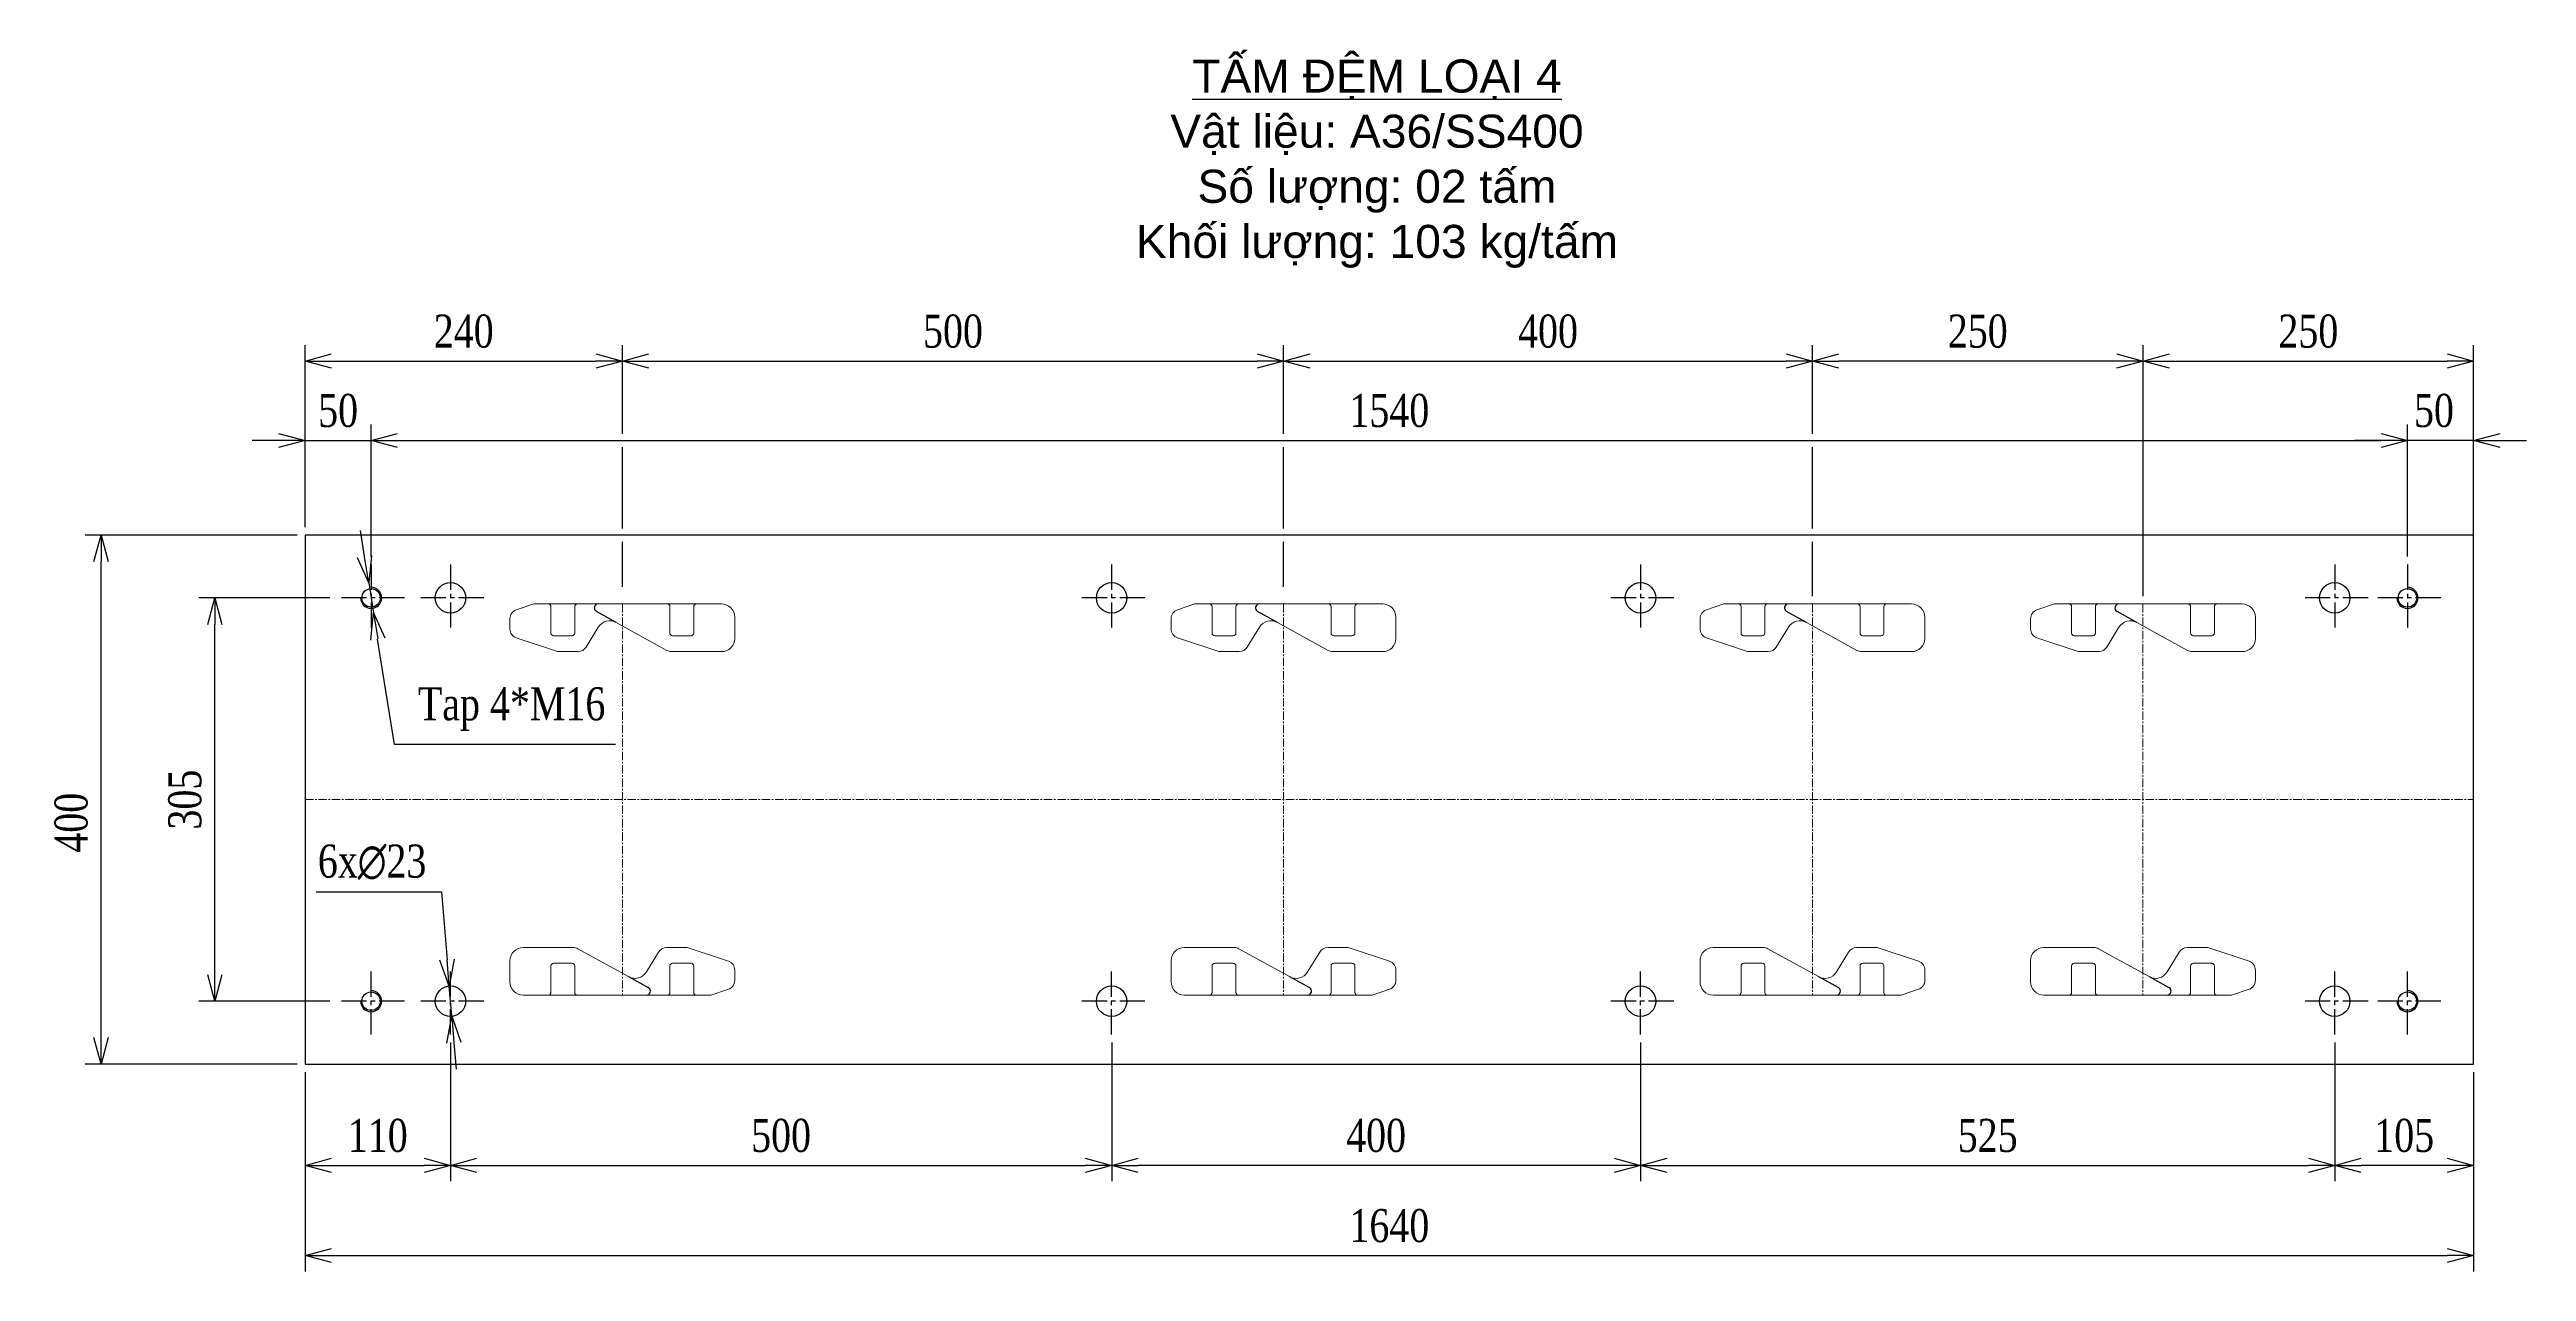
# Model space of a CAD drawing. Header units: millimetres. Extents: x -19541 to 104079, y -3200 to 10399.
# Drawn here: x -11946 to -10073, y 3961 to 4885 of the extents above; entities that cross this region are included whole.
import ezdxf

# ---------------------------------------------------------------- set-up
doc = ezdxf.new("R2010")
doc.units = ezdxf.units.MM
doc.linetypes.add('CENTER', pattern=[50.8, 31.75, -6.35, 6.35, -6.35])
doc.linetypes.add('CENTER2', pattern=[28.575, 19.05, -3.175, 3.175, -3.175])
for name, color, linetype in [('KTHUOC', 2, 'Continuous'), ('PDF_Geometry', 7, 'Continuous'), ('TK2', 251, 'Continuous')]:
    doc.layers.add(name, color=color, linetype=linetype)
doc.layers.add('TIM', color=8, linetype='CENTER2', lineweight=0)
doc.styles.get("Standard").update_dxf_attribs({"font": 'arial.ttf'})
doc.styles.add('Thuong', font='vntime.shx', dxfattribs={"width": 0.8})
doc.dimstyles.new('LAYOUT', dxfattribs={"dimscale": 0, "dimtxt": 2.5, "dimasz": 2, "dimexe": 1.2, "dimexo": 0.6, "dimgap": 1, "dimtad": 1, "dimtoh": 1, "dimdec": 0, "dimzin": 12, "dimdsep": 46, "dimtxsty": 'Thuong', "dimblk": 'OPEN30', "dimcen": 0, "dimclrd": 256, "dimclre": 256, "dimadec": 1, "dimazin": 3, "dimtfac": 1, "dimtdec": 0, "dimtmove": 0, "dimatfit": 3, "dimldrblk": 'OPEN30', "dimfxl": 1, "dimtzin": 0, "dimarcsym": 2})

# ---------------------------------------------------------------- blocks, each defined once
blk = doc.blocks.new('_Open30')
at = {"color": 0, "linetype": 'ByBlock', "lineweight": -2}
for p, q in [((-1, 0.268), (0, 0)), ((0, 0), (-1, -0.268)), ((0, 0), (-1, 0))]:
    blk.add_line(p, q, dxfattribs=at)
blk = doc.blocks.new('*D369')
at = {"lineweight": -2, "transparency": 16777216}
for p, q in [((-11643.1, 4134.2), (-11643.1, 4029.2)), ((-11753.1, 4111.8), (-11753.1, 4029.2)), ((-11733.1, 4041.2), (-11663.1, 4041.2))]:
    blk.add_line(p, q, dxfattribs=at)
at = {"layer": 'Defpoints', "color": 0, "transparency": 16777216}
for p in [(-11643.1, 4140.2), (-11753.1, 4117.8), (-11643.1, 4041.2)]:
    blk.add_point(p, dxfattribs=at)
at = {"lineweight": -2, "transparency": 16777216, "xscale": 20, "yscale": 20, "zscale": 20, "rotation": 180}
blk.add_blockref('_Open30', (-11753.1, 4041.2), dxfattribs=at)
at = {"lineweight": -2, "transparency": 16777216, "xscale": 20, "yscale": 20, "zscale": 20}
blk.add_blockref('_Open30', (-11643.1, 4041.2), dxfattribs=at)
at = {"color": 0, "transparency": 16777216, "insert": (-11698.1, 4063.7), "char_height": 25, "attachment_point": 5, "style": 'Thuong'}
blk.add_mtext('110', dxfattribs=at)
blk = doc.blocks.new('*D368')
at = {"lineweight": -2, "transparency": 16777216}
for p, q in [((-11643.1, 4134.2), (-11643.1, 4029.2)), ((-11143.1, 4134.2), (-11143.1, 4029.2)), ((-11623.1, 4041.2), (-11163.1, 4041.2))]:
    blk.add_line(p, q, dxfattribs=at)
at = {"layer": 'Defpoints', "color": 0, "transparency": 16777216}
for p in [(-11643.1, 4140.2), (-11143.1, 4140.2), (-11143.1, 4041.2)]:
    blk.add_point(p, dxfattribs=at)
at = {"lineweight": -2, "transparency": 16777216, "xscale": 20, "yscale": 20, "zscale": 20, "rotation": 180}
blk.add_blockref('_Open30', (-11643.1, 4041.2), dxfattribs=at)
at = {"lineweight": -2, "transparency": 16777216, "xscale": 20, "yscale": 20, "zscale": 20}
blk.add_blockref('_Open30', (-11143.1, 4041.2), dxfattribs=at)
at = {"color": 0, "transparency": 16777216, "insert": (-11393.1, 4063.7), "char_height": 25, "attachment_point": 5, "style": 'Thuong'}
blk.add_mtext('500', dxfattribs=at)
blk = doc.blocks.new('*D367')
at = {"lineweight": -2, "transparency": 16777216}
for p, q in [((-10743.1, 4134.2), (-10743.1, 4029.2)), ((-10218.1, 4134.2), (-10218.1, 4029.2)), ((-10723.1, 4041.2), (-10238.1, 4041.2))]:
    blk.add_line(p, q, dxfattribs=at)
at = {"layer": 'Defpoints', "color": 0, "transparency": 16777216}
for p in [(-10743.1, 4140.2), (-10218.1, 4140.2), (-10218.1, 4041.2)]:
    blk.add_point(p, dxfattribs=at)
at = {"lineweight": -2, "transparency": 16777216, "xscale": 20, "yscale": 20, "zscale": 20, "rotation": 180}
blk.add_blockref('_Open30', (-10743.1, 4041.2), dxfattribs=at)
at = {"lineweight": -2, "transparency": 16777216, "xscale": 20, "yscale": 20, "zscale": 20}
blk.add_blockref('_Open30', (-10218.1, 4041.2), dxfattribs=at)
at = {"color": 0, "transparency": 16777216, "insert": (-10480.6, 4063.7), "char_height": 25, "attachment_point": 5, "style": 'Thuong'}
blk.add_mtext('525', dxfattribs=at)
blk = doc.blocks.new('*D366')
at = {"lineweight": -2, "transparency": 16777216}
for p, q in [((-11753.1, 4111.8), (-11753.1, 3961)), ((-10113.1, 4111.8), (-10113.1, 3961)), ((-11733.1, 3973), (-10133.1, 3973))]:
    blk.add_line(p, q, dxfattribs=at)
at = {"layer": 'Defpoints', "color": 0, "transparency": 16777216}
for p in [(-11753.1, 4117.8), (-10113.1, 4117.8), (-10113.1, 3973)]:
    blk.add_point(p, dxfattribs=at)
at = {"lineweight": -2, "transparency": 16777216, "xscale": 20, "yscale": 20, "zscale": 20, "rotation": 180}
blk.add_blockref('_Open30', (-11753.1, 3973), dxfattribs=at)
at = {"lineweight": -2, "transparency": 16777216, "xscale": 20, "yscale": 20, "zscale": 20}
blk.add_blockref('_Open30', (-10113.1, 3973), dxfattribs=at)
at = {"color": 0, "transparency": 16777216, "insert": (-10933.1, 3995.5), "char_height": 25, "attachment_point": 5, "style": 'Thuong'}
blk.add_mtext('1640', dxfattribs=at)
blk = doc.blocks.new('*D371')
at = {"lineweight": -2, "transparency": 16777216}
for p, q in [((-11734.3, 4470.3), (-11833.4, 4470.3)), ((-11821.4, 4185.3), (-11821.4, 4450.3)), ((-11734.3, 4165.3), (-11833.4, 4165.3))]:
    blk.add_line(p, q, dxfattribs=at)
at = {"layer": 'Defpoints', "color": 0, "transparency": 16777216}
for p in [(-11821.4, 4470.3), (-11728.3, 4470.3), (-11728.3, 4165.3)]:
    blk.add_point(p, dxfattribs=at)
at = {"lineweight": -2, "transparency": 16777216, "xscale": 20, "yscale": 20, "zscale": 20}
for p, rotation in [((-11821.4, 4470.3), 90), ((-11821.4, 4165.3), 270)]:
    blk.add_blockref('_Open30', p, dxfattribs=dict(at, rotation=rotation))
at = {"color": 0, "transparency": 16777216, "insert": (-11843.9, 4317.8), "char_height": 25, "attachment_point": 5, "rotation": 90, "style": 'Thuong'}
blk.add_mtext('305', dxfattribs=at)
blk = doc.blocks.new('*D370')
at = {"lineweight": -2, "transparency": 16777216}
for p, q in [((-11759.1, 4517.8), (-11919.4, 4517.8)), ((-11907.4, 4137.8), (-11907.4, 4497.8)), ((-11759.1, 4117.8), (-11919.4, 4117.8))]:
    blk.add_line(p, q, dxfattribs=at)
at = {"layer": 'Defpoints', "color": 0, "transparency": 16777216}
for p in [(-11907.4, 4517.8), (-11753.1, 4517.8), (-11753.1, 4117.8)]:
    blk.add_point(p, dxfattribs=at)
at = {"lineweight": -2, "transparency": 16777216, "xscale": 20, "yscale": 20, "zscale": 20}
for p, rotation in [((-11907.4, 4517.8), 90), ((-11907.4, 4117.8), 270)]:
    blk.add_blockref('_Open30', p, dxfattribs=dict(at, rotation=rotation))
at = {"color": 0, "transparency": 16777216, "insert": (-11929.9, 4300.3), "char_height": 25, "attachment_point": 5, "rotation": 90, "style": 'Thuong'}
blk.add_mtext('400', dxfattribs=at)
blk = doc.blocks.new('*D363')
at = {"lineweight": -2, "transparency": 16777216}
for p, q in [((-11773.1, 4589.4), (-11793.1, 4589.4)), ((-11753.1, 4523.8), (-11753.1, 4601.4)), ((-11753.1, 4589.4), (-11703.1, 4589.4)), ((-11703.1, 4501.5), (-11703.1, 4601.4)), ((-11683.1, 4589.4), (-11663.1, 4589.4))]:
    blk.add_line(p, q, dxfattribs=at)
at = {"layer": 'Defpoints', "color": 0, "transparency": 16777216}
for p in [(-11703.1, 4589.4), (-11753.1, 4517.8), (-11703.1, 4495.5)]:
    blk.add_point(p, dxfattribs=at)
at = {"lineweight": -2, "transparency": 16777216, "xscale": 20, "yscale": 20, "zscale": 20}
blk.add_blockref('_Open30', (-11753.1, 4589.4), dxfattribs=at)
at = {"lineweight": -2, "transparency": 16777216, "xscale": 20, "yscale": 20, "zscale": 20, "rotation": 180}
blk.add_blockref('_Open30', (-11703.1, 4589.4), dxfattribs=at)
at = {"color": 0, "transparency": 16777216, "insert": (-11728.1, 4611.9), "char_height": 25, "attachment_point": 5, "style": 'Thuong'}
blk.add_mtext('50', dxfattribs=at)
blk = doc.blocks.new('*D362')
at = {"lineweight": -2, "transparency": 16777216}
for p, q in [((-11703.1, 4501.5), (-11703.1, 4601.4)), ((-11683.1, 4589.4), (-10183.1, 4589.4)), ((-10163.1, 4523.8), (-10163.1, 4601.4))]:
    blk.add_line(p, q, dxfattribs=at)
at = {"layer": 'Defpoints', "color": 0, "transparency": 16777216}
for p in [(-10163.1, 4589.4), (-10163.1, 4517.8), (-11703.1, 4495.5)]:
    blk.add_point(p, dxfattribs=at)
at = {"lineweight": -2, "transparency": 16777216, "xscale": 20, "yscale": 20, "zscale": 20, "rotation": 180}
blk.add_blockref('_Open30', (-11703.1, 4589.4), dxfattribs=at)
at = {"lineweight": -2, "transparency": 16777216, "xscale": 20, "yscale": 20, "zscale": 20}
blk.add_blockref('_Open30', (-10163.1, 4589.4), dxfattribs=at)
at = {"color": 0, "transparency": 16777216, "insert": (-10933.1, 4611.9), "char_height": 25, "attachment_point": 5, "style": 'Thuong'}
blk.add_mtext('1540', dxfattribs=at)
blk = doc.blocks.new('*D361')
at = {"lineweight": -2, "transparency": 16777216}
for p, q in [((-10183.1, 4589.4), (-10203.1, 4589.4)), ((-10163.1, 4501.5), (-10163.1, 4601.4)), ((-10113.1, 4589.4), (-10163.1, 4589.4)), ((-10113.1, 4523.8), (-10113.1, 4601.4)), ((-10093.1, 4589.4), (-10073.1, 4589.4))]:
    blk.add_line(p, q, dxfattribs=at)
at = {"layer": 'Defpoints', "color": 0, "transparency": 16777216}
for p in [(-10163.1, 4589.4), (-10113.1, 4517.8), (-10163.1, 4495.5)]:
    blk.add_point(p, dxfattribs=at)
at = {"lineweight": -2, "transparency": 16777216, "xscale": 20, "yscale": 20, "zscale": 20}
blk.add_blockref('_Open30', (-10163.1, 4589.4), dxfattribs=at)
at = {"lineweight": -2, "transparency": 16777216, "xscale": 20, "yscale": 20, "zscale": 20, "rotation": 180}
blk.add_blockref('_Open30', (-10113.1, 4589.4), dxfattribs=at)
at = {"color": 0, "transparency": 16777216, "insert": (-10143.1, 4611.9), "char_height": 25, "attachment_point": 5, "style": 'Thuong'}
blk.add_mtext('50', dxfattribs=at)
blk = doc.blocks.new('*D365')
at = {"lineweight": -2, "transparency": 16777216}
for p, q in [((-11143.1, 4134.2), (-11143.1, 4029.2)), ((-10743.1, 4134.2), (-10743.1, 4029.2)), ((-10763.1, 4041.2), (-11123.1, 4041.2))]:
    blk.add_line(p, q, dxfattribs=at)
at = {"layer": 'Defpoints', "color": 0, "transparency": 16777216}
for p in [(-11143.1, 4140.2), (-10743.1, 4140.2), (-11143.1, 4041.2)]:
    blk.add_point(p, dxfattribs=at)
at = {"lineweight": -2, "transparency": 16777216, "xscale": 20, "yscale": 20, "zscale": 20, "rotation": 180}
blk.add_blockref('_Open30', (-11143.1, 4041.2), dxfattribs=at)
at = {"lineweight": -2, "transparency": 16777216, "xscale": 20, "yscale": 20, "zscale": 20}
blk.add_blockref('_Open30', (-10743.1, 4041.2), dxfattribs=at)
at = {"color": 0, "transparency": 16777216, "insert": (-10943.1, 4063.7), "char_height": 25, "attachment_point": 5, "style": 'Thuong'}
blk.add_mtext('400', dxfattribs=at)
blk = doc.blocks.new('*D364')
at = {"lineweight": -2, "transparency": 16777216}
for p, q in [((-10218.1, 4134.2), (-10218.1, 4029.2)), ((-10113.1, 4111.8), (-10113.1, 4029.2)), ((-10133.1, 4041.2), (-10198.1, 4041.2))]:
    blk.add_line(p, q, dxfattribs=at)
at = {"layer": 'Defpoints', "color": 0, "transparency": 16777216}
for p in [(-10218.1, 4140.2), (-10113.1, 4117.8), (-10218.1, 4041.2)]:
    blk.add_point(p, dxfattribs=at)
at = {"lineweight": -2, "transparency": 16777216, "xscale": 20, "yscale": 20, "zscale": 20, "rotation": 180}
blk.add_blockref('_Open30', (-10218.1, 4041.2), dxfattribs=at)
at = {"lineweight": -2, "transparency": 16777216, "xscale": 20, "yscale": 20, "zscale": 20}
blk.add_blockref('_Open30', (-10113.1, 4041.2), dxfattribs=at)
at = {"color": 0, "transparency": 16777216, "insert": (-10165.6, 4063.7), "char_height": 25, "attachment_point": 5, "style": 'Thuong'}
blk.add_mtext('105', dxfattribs=at)
blk = doc.blocks.new('*D372')
at = {"lineweight": -2, "transparency": 16777216}
for p, q in [((-11744.8, 4248), (-11650, 4248)), ((-11650, 4248), (-11645.7, 4196.7)), ((-11642.2, 4153.9), (-11644.1, 4176.8)), ((-11640.5, 4133.9), (-11638.9, 4114))]:
    blk.add_line(p, q, dxfattribs=at)
at = {"layer": 'Defpoints', "color": 0, "transparency": 16777216}
for p in [(-11644.1, 4176.8), (-11642.2, 4153.9)]:
    blk.add_point(p, dxfattribs=at)
at = {"lineweight": -2, "transparency": 16777216, "xscale": 20, "yscale": 20, "zscale": 20}
for p, rotation in [((-11644.1, 4176.8), 274.739296242669), ((-11642.2, 4153.9), 94.73929624266897)]:
    blk.add_blockref('_Open30', p, dxfattribs=dict(at, rotation=rotation))
at = {"color": 0, "transparency": 16777216, "insert": (-11702.4, 4270.5), "char_height": 25, "attachment_point": 5, "style": 'Thuong'}
blk.add_mtext('6x∅23', dxfattribs=at)
blk = doc.blocks.new('*D373')
at = {"lineweight": -2, "transparency": 16777216}
for p, q in [((-11708.1, 4501.5), (-11711.2, 4521.2)), ((-11705, 4481.7), (-11701.3, 4459)), ((-11685.5, 4359.5), (-11698.2, 4439.2)), ((-11518.4, 4359.5), (-11685.5, 4359.5))]:
    blk.add_line(p, q, dxfattribs=at)
at = {"layer": 'Defpoints', "color": 0, "transparency": 16777216}
for p in [(-11705, 4481.7), (-11701.3, 4459)]:
    blk.add_point(p, dxfattribs=at)
at = {"lineweight": -2, "transparency": 16777216, "xscale": 20, "yscale": 20, "zscale": 20}
for p, rotation in [((-11705, 4481.7), 279.0461657833361), ((-11701.3, 4459), 99.0461657833361)]:
    blk.add_blockref('_Open30', p, dxfattribs=dict(at, rotation=rotation))
at = {"color": 0, "transparency": 16777216, "insert": (-11596.9, 4386.2), "char_height": 25, "attachment_point": 5, "style": 'Thuong'}
blk.add_mtext('Tap 4*M16', dxfattribs=at)
blk = doc.blocks.new('*D360')
at = {"lineweight": -2, "transparency": 16777216}
for p, q in [((-11753.1, 4594.4), (-11753.1, 4661.4)), ((-11733.1, 4649.4), (-11533.1, 4649.4)), ((-11513.1, 4594.4), (-11513.1, 4661.4)), ((-11753.1, 4576.6), (-11753.1, 4584.4)), ((-11513.1, 4522.8), (-11513.1, 4584.4)), ((-11513.1, 4478.7), (-11513.1, 4512.8))]:
    blk.add_line(p, q, dxfattribs=at)
at = {"layer": 'Defpoints', "color": 0, "transparency": 16777216}
for p in [(-11513.1, 4649.4), (-11753.1, 4570.6), (-11513.1, 4472.7)]:
    blk.add_point(p, dxfattribs=at)
at = {"lineweight": -2, "transparency": 16777216, "xscale": 20, "yscale": 20, "zscale": 20, "rotation": 180}
blk.add_blockref('_Open30', (-11753.1, 4649.4), dxfattribs=at)
at = {"lineweight": -2, "transparency": 16777216, "xscale": 20, "yscale": 20, "zscale": 20}
blk.add_blockref('_Open30', (-11513.1, 4649.4), dxfattribs=at)
at = {"color": 0, "transparency": 16777216, "insert": (-11633.1, 4671.9), "char_height": 25, "attachment_point": 5, "style": 'Thuong'}
blk.add_mtext('240', dxfattribs=at)
blk = doc.blocks.new('*D359')
at = {"lineweight": -2, "transparency": 16777216}
for p, q in [((-11513.1, 4594.4), (-11513.1, 4661.4)), ((-11493.1, 4649.4), (-11033.1, 4649.4)), ((-11013.1, 4594.4), (-11013.1, 4661.4)), ((-11513.1, 4522.8), (-11513.1, 4584.4)), ((-11013.1, 4522.8), (-11013.1, 4584.4)), ((-11513.1, 4478.7), (-11513.1, 4512.8)), ((-11013.1, 4478.7), (-11013.1, 4512.8))]:
    blk.add_line(p, q, dxfattribs=at)
at = {"layer": 'Defpoints', "color": 0, "transparency": 16777216}
for p in [(-11013.1, 4649.4), (-11513.1, 4472.7), (-11013.1, 4472.7)]:
    blk.add_point(p, dxfattribs=at)
at = {"lineweight": -2, "transparency": 16777216, "xscale": 20, "yscale": 20, "zscale": 20, "rotation": 180}
blk.add_blockref('_Open30', (-11513.1, 4649.4), dxfattribs=at)
at = {"lineweight": -2, "transparency": 16777216, "xscale": 20, "yscale": 20, "zscale": 20}
blk.add_blockref('_Open30', (-11013.1, 4649.4), dxfattribs=at)
at = {"color": 0, "transparency": 16777216, "insert": (-11263.1, 4671.9), "char_height": 25, "attachment_point": 5, "style": 'Thuong'}
blk.add_mtext('500', dxfattribs=at)
blk = doc.blocks.new('*D358')
at = {"lineweight": -2, "transparency": 16777216}
for p, q in [((-11013.1, 4594.4), (-11013.1, 4661.4)), ((-10993.1, 4649.4), (-10633.1, 4649.4)), ((-10613.1, 4594.4), (-10613.1, 4661.4)), ((-11013.1, 4522.8), (-11013.1, 4584.4)), ((-10613.1, 4522.8), (-10613.1, 4584.4)), ((-11013.1, 4478.7), (-11013.1, 4512.8)), ((-10613.1, 4471.7), (-10613.1, 4512.8))]:
    blk.add_line(p, q, dxfattribs=at)
at = {"layer": 'Defpoints', "color": 0, "transparency": 16777216}
for p in [(-10613.1, 4649.4), (-11013.1, 4472.7), (-10613.1, 4465.7)]:
    blk.add_point(p, dxfattribs=at)
at = {"lineweight": -2, "transparency": 16777216, "xscale": 20, "yscale": 20, "zscale": 20, "rotation": 180}
blk.add_blockref('_Open30', (-11013.1, 4649.4), dxfattribs=at)
at = {"lineweight": -2, "transparency": 16777216, "xscale": 20, "yscale": 20, "zscale": 20}
blk.add_blockref('_Open30', (-10613.1, 4649.4), dxfattribs=at)
at = {"color": 0, "transparency": 16777216, "insert": (-10813.1, 4671.9), "char_height": 25, "attachment_point": 5, "style": 'Thuong'}
blk.add_mtext('400', dxfattribs=at)
blk = doc.blocks.new('*D357')
at = {"lineweight": -2, "transparency": 16777216}
for p, q in [((-10613.1, 4594.4), (-10613.1, 4661.4)), ((-10383.1, 4649.4), (-10593.1, 4649.4)), ((-10363.1, 4594.4), (-10363.1, 4661.4)), ((-10613.1, 4522.8), (-10613.1, 4584.4)), ((-10363.1, 4522.8), (-10363.1, 4584.4)), ((-10613.1, 4471.7), (-10613.1, 4512.8)), ((-10363.1, 4471.7), (-10363.1, 4512.8))]:
    blk.add_line(p, q, dxfattribs=at)
at = {"layer": 'Defpoints', "color": 0, "transparency": 16777216}
for p in [(-10613.1, 4649.4), (-10613.1, 4465.7), (-10363.1, 4465.7)]:
    blk.add_point(p, dxfattribs=at)
at = {"lineweight": -2, "transparency": 16777216, "xscale": 20, "yscale": 20, "zscale": 20, "rotation": 180}
blk.add_blockref('_Open30', (-10613.1, 4649.4), dxfattribs=at)
at = {"lineweight": -2, "transparency": 16777216, "xscale": 20, "yscale": 20, "zscale": 20}
blk.add_blockref('_Open30', (-10363.1, 4649.4), dxfattribs=at)
at = {"color": 0, "transparency": 16777216, "insert": (-10488.1, 4671.9), "char_height": 25, "attachment_point": 5, "style": 'Thuong'}
blk.add_mtext('250', dxfattribs=at)
blk = doc.blocks.new('*D356')
at = {"lineweight": -2, "transparency": 16777216}
for p, q in [((-10363.1, 4471.7), (-10363.1, 4661.4)), ((-10343.1, 4649.4), (-10133.1, 4649.4)), ((-10113.1, 4471.7), (-10113.1, 4661.4))]:
    blk.add_line(p, q, dxfattribs=at)
at = {"layer": 'Defpoints', "color": 0, "transparency": 16777216}
for p in [(-10113.1, 4649.4), (-10363.1, 4465.7), (-10113.1, 4465.7)]:
    blk.add_point(p, dxfattribs=at)
at = {"lineweight": -2, "transparency": 16777216, "xscale": 20, "yscale": 20, "zscale": 20, "rotation": 180}
blk.add_blockref('_Open30', (-10363.1, 4649.4), dxfattribs=at)
at = {"lineweight": -2, "transparency": 16777216, "xscale": 20, "yscale": 20, "zscale": 20}
blk.add_blockref('_Open30', (-10113.1, 4649.4), dxfattribs=at)
at = {"color": 0, "transparency": 16777216, "insert": (-10238.1, 4671.9), "char_height": 25, "attachment_point": 5, "style": 'Thuong'}
blk.add_mtext('250', dxfattribs=at)

msp = doc.modelspace()

# ---------------------------------------------------------------- linework, layer by layer
for p, q in [((-11517.728, 4451.762), (-11532.791, 4460.078)), ((-11017.728, 4451.762), (-11032.791, 4460.078)), ((-10617.728, 4451.762), (-10632.791, 4460.078)), ((-10367.728, 4451.762), (-10382.791, 4460.078)), ((-11508.566, 4183.921), (-11493.503, 4175.606)), ((-11008.566, 4183.921), (-10993.503, 4175.606)), ((-10608.566, 4183.921), (-10593.503, 4175.606)), ((-10358.566, 4183.921), (-10343.503, 4175.606))]:
    msp.add_line(p, q)
for centre, radius, start, end in [((-11703.147, 4470.342), 8, 180, 90), ((-10163.147, 4470.342), 8, 180, 90), ((-11531.341, 4462.705), 3, 90, 241.102577), ((-11031.341, 4462.705), 3, 90, 241.102577), ((-10631.341, 4462.705), 3, 90, 241.102577), ((-10381.341, 4462.705), 3, 90, 241.102577), ((-11703.147, 4165.342), 8, 180, 90), ((-11494.953, 4172.979), 3, 270, 61.102577), ((-10994.953, 4172.979), 3, 270, 61.102577), ((-10594.953, 4172.979), 3, 270, 61.102577), ((-10344.953, 4172.979), 3, 270, 61.102577), ((-10163.147, 4165.342), 8, 180, 90)]:
    msp.add_arc(centre, radius, start, end)
at = {"layer": 'KTHUOC', "color": 3}
msp.add_lwpolyline([(-11753.147, 4517.842), (-11753.147, 4117.842), (-10113.147, 4117.842), (-10113.147, 4517.842)], close=True, dxfattribs=at)
at = {"layer": 'KTHUOC'}
for centre, radius in [((-11703.147, 4470.342), 7), ((-11643.147, 4470.342), 11.5), ((-11143.147, 4470.342), 11.5), ((-10743.147, 4470.342), 11.5), ((-10218.147, 4470.342), 11.5), ((-10163.147, 4470.342), 7), ((-11703.147, 4165.342), 7), ((-11643.147, 4165.342), 11.5), ((-11143.147, 4165.342), 11.5), ((-10743.147, 4165.342), 11.5), ((-10218.147, 4165.342), 11.5), ((-10163.147, 4165.342), 7)]:
    msp.add_circle(centre, radius, dxfattribs=at)
at = {"layer": 'PDF_Geometry', "lineweight": 18}
for points in [[(-11580.147, 4465.705), (-11593.361, 4461.3, 0.3228227), (-11598.147, 4454.659), (-11598.147, 4446.75, 0.3228227), (-11593.361, 4440.109), (-11562.147, 4429.705)], [(-11562.147, 4429.705), (-11546.592, 4429.705, 0.26709039), (-11540.541, 4433.185), (-11531.353, 4448.119, -0.41262223), (-11517.728, 4451.762), (-11479.443, 4430.635, 0.13108527), (-11475.956, 4429.705), (-11438.147, 4429.705, 0.41421352), (-11428.147, 4439.705), (-11428.147, 4455.705, 0.4142136), (-11438.147, 4465.705), (-11580.147, 4465.705)], [(-11569.147, 4465.763, -0.41421356), (-11567.147, 4463.763), (-11567.147, 4443.705, 0.41421356), (-11565.147, 4441.705), (-11551.147, 4441.705, 0.41421356), (-11549.147, 4443.705), (-11549.147, 4463.763, -0.41421356), (-11547.147, 4465.763)], [(-11457.147, 4465.763, 0.41421356), (-11459.147, 4463.763), (-11459.147, 4443.705, -0.41421356), (-11461.147, 4441.705), (-11475.147, 4441.705, -0.41421356), (-11477.147, 4443.705), (-11477.147, 4463.763, 0.41421356), (-11479.147, 4465.763)], [(-11080.147, 4465.705), (-11093.361, 4461.3, 0.3228227), (-11098.147, 4454.659), (-11098.147, 4446.75, 0.3228227), (-11093.361, 4440.109), (-11062.147, 4429.705)], [(-11062.147, 4429.705), (-11046.592, 4429.705, 0.26709039), (-11040.541, 4433.185), (-11031.353, 4448.119, -0.41262223), (-11017.728, 4451.762), (-10979.443, 4430.635, 0.13108527), (-10975.956, 4429.705), (-10938.147, 4429.705, 0.41421352), (-10928.147, 4439.705), (-10928.147, 4455.705, 0.4142136), (-10938.147, 4465.705), (-11080.147, 4465.705)], [(-11069.147, 4465.763, -0.41421356), (-11067.147, 4463.763), (-11067.147, 4443.705, 0.41421356), (-11065.147, 4441.705), (-11051.147, 4441.705, 0.41421356), (-11049.147, 4443.705), (-11049.147, 4463.763, -0.41421356), (-11047.147, 4465.763)], [(-10957.147, 4465.763, 0.41421356), (-10959.147, 4463.763), (-10959.147, 4443.705, -0.41421356), (-10961.147, 4441.705), (-10975.147, 4441.705, -0.41421356), (-10977.147, 4443.705), (-10977.147, 4463.763, 0.41421356), (-10979.147, 4465.763)], [(-10680.147, 4465.705), (-10693.361, 4461.3, 0.3228227), (-10698.147, 4454.659), (-10698.147, 4446.75, 0.3228227), (-10693.361, 4440.109), (-10662.147, 4429.705)], [(-10662.147, 4429.705), (-10646.592, 4429.705, 0.26709039), (-10640.541, 4433.185), (-10631.353, 4448.119, -0.41262223), (-10617.728, 4451.762), (-10579.443, 4430.635, 0.13108527), (-10575.956, 4429.705), (-10538.147, 4429.705, 0.41421352), (-10528.147, 4439.705), (-10528.147, 4455.705, 0.4142136), (-10538.147, 4465.705), (-10680.147, 4465.705)], [(-10669.147, 4465.763, -0.41421356), (-10667.147, 4463.763), (-10667.147, 4443.705, 0.41421356), (-10665.147, 4441.705), (-10651.147, 4441.705, 0.41421356), (-10649.147, 4443.705), (-10649.147, 4463.763, -0.41421356), (-10647.147, 4465.763)], [(-10557.147, 4465.763, 0.41421356), (-10559.147, 4463.763), (-10559.147, 4443.705, -0.41421356), (-10561.147, 4441.705), (-10575.147, 4441.705, -0.41421356), (-10577.147, 4443.705), (-10577.147, 4463.763, 0.41421356), (-10579.147, 4465.763)], [(-10430.147, 4465.705), (-10443.361, 4461.3, 0.3228227), (-10448.147, 4454.659), (-10448.147, 4446.75, 0.3228227), (-10443.361, 4440.109), (-10412.147, 4429.705)], [(-10412.147, 4429.705), (-10396.592, 4429.705, 0.26709039), (-10390.541, 4433.185), (-10381.353, 4448.119, -0.41262223), (-10367.728, 4451.762), (-10329.443, 4430.635, 0.13108527), (-10325.956, 4429.705), (-10288.147, 4429.705, 0.41421352), (-10278.147, 4439.705), (-10278.147, 4455.705, 0.4142136), (-10288.147, 4465.705), (-10430.147, 4465.705)], [(-10419.147, 4465.763, -0.41421356), (-10417.147, 4463.763), (-10417.147, 4443.705, 0.41421356), (-10415.147, 4441.705), (-10401.147, 4441.705, 0.41421356), (-10399.147, 4443.705), (-10399.147, 4463.763, -0.41421356), (-10397.147, 4465.763)], [(-10307.147, 4465.763, 0.41421356), (-10309.147, 4463.763), (-10309.147, 4443.705, -0.41421356), (-10311.147, 4441.705), (-10325.147, 4441.705, -0.41421356), (-10327.147, 4443.705), (-10327.147, 4463.763, 0.41421356), (-10329.147, 4465.763)], [(-11464.147, 4205.979), (-11479.703, 4205.979, 0.26709039), (-11485.753, 4202.499), (-11494.941, 4187.565, -0.41262223), (-11508.566, 4183.921), (-11546.851, 4205.049, 0.13108527), (-11550.338, 4205.979), (-11588.147, 4205.979, 0.41421352), (-11598.147, 4195.979), (-11598.147, 4179.979, 0.4142136), (-11588.147, 4169.979), (-11446.147, 4169.979)], [(-11446.147, 4169.979), (-11432.934, 4174.384, 0.3228227), (-11428.147, 4181.024), (-11428.147, 4188.934, 0.3228227), (-11432.934, 4195.575), (-11464.147, 4205.979)], [(-10964.147, 4205.979), (-10979.703, 4205.979, 0.26709039), (-10985.753, 4202.499), (-10994.941, 4187.565, -0.41262223), (-11008.566, 4183.921), (-11046.851, 4205.049, 0.13108527), (-11050.338, 4205.979), (-11088.147, 4205.979, 0.41421352), (-11098.147, 4195.979), (-11098.147, 4179.979, 0.4142136), (-11088.147, 4169.979), (-10946.147, 4169.979)], [(-10946.147, 4169.979), (-10932.934, 4174.384, 0.3228227), (-10928.147, 4181.024), (-10928.147, 4188.934, 0.3228227), (-10932.934, 4195.575), (-10964.147, 4205.979)], [(-10564.147, 4205.979), (-10579.703, 4205.979, 0.26709039), (-10585.753, 4202.499), (-10594.941, 4187.565, -0.41262223), (-10608.566, 4183.921), (-10646.851, 4205.049, 0.13108527), (-10650.338, 4205.979), (-10688.147, 4205.979, 0.41421352), (-10698.147, 4195.979), (-10698.147, 4179.979, 0.4142136), (-10688.147, 4169.979), (-10546.147, 4169.979)], [(-10546.147, 4169.979), (-10532.934, 4174.384, 0.3228227), (-10528.147, 4181.024), (-10528.147, 4188.934, 0.3228227), (-10532.934, 4195.575), (-10564.147, 4205.979)], [(-10314.147, 4205.979), (-10329.703, 4205.979, 0.26709039), (-10335.753, 4202.499), (-10344.941, 4187.565, -0.41262223), (-10358.566, 4183.921), (-10396.851, 4205.049, 0.13108527), (-10400.338, 4205.979), (-10438.147, 4205.979, 0.41421352), (-10448.147, 4195.979), (-10448.147, 4179.979, 0.4142136), (-10438.147, 4169.979), (-10296.147, 4169.979)], [(-10296.147, 4169.979), (-10282.934, 4174.384, 0.3228227), (-10278.147, 4181.024), (-10278.147, 4188.934, 0.3228227), (-10282.934, 4195.575), (-10314.147, 4205.979)], [(-11569.147, 4169.92, 0.41421356), (-11567.147, 4171.92), (-11567.147, 4191.979, -0.41421356), (-11565.147, 4193.979), (-11551.147, 4193.979, -0.41421356), (-11549.147, 4191.979), (-11549.147, 4171.92, 0.41421356), (-11547.147, 4169.92)], [(-11457.147, 4169.92, -0.41421356), (-11459.147, 4171.92), (-11459.147, 4191.979, 0.41421356), (-11461.147, 4193.979), (-11475.147, 4193.979, 0.41421356), (-11477.147, 4191.979), (-11477.147, 4171.92, -0.41421356), (-11479.147, 4169.92)], [(-11069.147, 4169.92, 0.41421356), (-11067.147, 4171.92), (-11067.147, 4191.979, -0.41421356), (-11065.147, 4193.979), (-11051.147, 4193.979, -0.41421356), (-11049.147, 4191.979), (-11049.147, 4171.92, 0.41421356), (-11047.147, 4169.92)], [(-10957.147, 4169.92, -0.41421356), (-10959.147, 4171.92), (-10959.147, 4191.979, 0.41421356), (-10961.147, 4193.979), (-10975.147, 4193.979, 0.41421356), (-10977.147, 4191.979), (-10977.147, 4171.92, -0.41421356), (-10979.147, 4169.92)], [(-10669.147, 4169.92, 0.41421356), (-10667.147, 4171.92), (-10667.147, 4191.979, -0.41421356), (-10665.147, 4193.979), (-10651.147, 4193.979, -0.41421356), (-10649.147, 4191.979), (-10649.147, 4171.92, 0.41421356), (-10647.147, 4169.92)], [(-10557.147, 4169.92, -0.41421356), (-10559.147, 4171.92), (-10559.147, 4191.979, 0.41421356), (-10561.147, 4193.979), (-10575.147, 4193.979, 0.41421356), (-10577.147, 4191.979), (-10577.147, 4171.92, -0.41421356), (-10579.147, 4169.92)], [(-10419.147, 4169.92, 0.41421356), (-10417.147, 4171.92), (-10417.147, 4191.979, -0.41421356), (-10415.147, 4193.979), (-10401.147, 4193.979, -0.41421356), (-10399.147, 4191.979), (-10399.147, 4171.92, 0.41421356), (-10397.147, 4169.92)], [(-10307.147, 4169.92, -0.41421356), (-10309.147, 4171.92), (-10309.147, 4191.979, 0.41421356), (-10311.147, 4193.979), (-10325.147, 4193.979, 0.41421356), (-10327.147, 4191.979), (-10327.147, 4171.92, -0.41421356), (-10329.147, 4169.92)]]:
    msp.add_lwpolyline(points, format="xyb", dxfattribs=at)
for points in [[(-11503.05, 4465.705), (-11503.05, 4465.705)], [(-11003.05, 4465.705), (-11003.05, 4465.705)], [(-10603.05, 4465.705), (-10603.05, 4465.705)], [(-10353.05, 4465.705), (-10353.05, 4465.705)]]:
    msp.add_lwpolyline(points, close=True, dxfattribs=at)
at = {"layer": 'TIM', "linetype": 'CENTER', "ltscale": 0.2}
for p, q in [((-11513.147, 4465.705), (-11513.147, 4169.979)), ((-11013.147, 4465.705), (-11013.147, 4169.979)), ((-10613.147, 4465.705), (-10613.147, 4169.979)), ((-10363.147, 4465.705), (-10363.147, 4169.979)), ((-11753.147, 4317.842), (-10113.147, 4317.842))]:
    msp.add_line(p, q, dxfattribs=at)
at = {"layer": 'TK2', "linetype": 'CENTER2'}
for p, q in [((-11703.147, 4495.509), (-11703.147, 4445.175)), ((-11643.147, 4495.509), (-11643.147, 4445.175)), ((-11143.147, 4495.509), (-11143.147, 4445.175)), ((-10743.147, 4495.509), (-10743.147, 4445.175)), ((-10218.147, 4495.509), (-10218.147, 4445.175)), ((-10163.147, 4495.509), (-10163.147, 4445.175)), ((-11677.981, 4470.342), (-11728.314, 4470.342)), ((-11617.981, 4470.342), (-11668.314, 4470.342)), ((-11117.981, 4470.342), (-11168.314, 4470.342)), ((-10717.981, 4470.342), (-10768.314, 4470.342)), ((-10192.981, 4470.342), (-10243.314, 4470.342)), ((-10137.981, 4470.342), (-10188.314, 4470.342)), ((-11703.147, 4140.175), (-11703.147, 4190.509)), ((-11643.147, 4140.175), (-11643.147, 4190.509)), ((-11143.147, 4140.175), (-11143.147, 4190.509)), ((-10743.147, 4140.175), (-10743.147, 4190.509)), ((-10218.147, 4140.175), (-10218.147, 4190.509)), ((-10163.147, 4140.175), (-10163.147, 4190.509)), ((-11677.981, 4165.342), (-11728.314, 4165.342)), ((-11617.981, 4165.342), (-11668.314, 4165.342)), ((-11117.981, 4165.342), (-11168.314, 4165.342)), ((-10717.981, 4165.342), (-10768.314, 4165.342)), ((-10192.981, 4165.342), (-10243.314, 4165.342)), ((-10137.981, 4165.342), (-10188.314, 4165.342))]:
    msp.add_line(p, q, dxfattribs=at)

# ---------------------------------------------------------------- texts
at = {"insert": (-10942.47, 4798.641), "char_height": 25, "attachment_point": 5}
msp.add_mtext('{\\LTẤM ĐỆM LOẠI 4\\P}Vật liệu: A36/SS400\\PSố lượng: 02 tấm\\PKhối lượng: 103 kg/tấm', dxfattribs=at)

# ---------------------------------------------------------------- dimensions: what is measured, and where the dimension line sits
for base, p1, p2, picture, middle in [((-11513.147, 4649.445), (-11753.147, 4570.646), (-11513.147, 4472.705), '*D360', (-11633.147, 4671.945)), ((-11013.147, 4649.445), (-11513.147, 4472.705), (-11013.147, 4472.705), '*D359', (-11263.147, 4671.945)), ((-10613.147, 4649.445), (-11013.147, 4472.705), (-10613.147, 4465.705), '*D358', (-10813.147, 4671.945)), ((-10163.147, 4589.445), (-11703.147, 4495.509), (-10163.147, 4517.842), '*D362', (-10933.147, 4611.945)), ((-11643.147, 4041.239), (-11753.147, 4117.842), (-11643.147, 4140.175), '*D369', (-11698.147, 4063.739)), ((-11143.147, 4041.239), (-11643.147, 4140.175), (-11143.147, 4140.175), '*D368', (-11393.147, 4063.739)), ((-10218.147, 4041.239), (-10743.147, 4140.175), (-10218.147, 4140.175), '*D367', (-10480.647, 4063.739)), ((-10113.147, 3972.974), (-11753.147, 4117.842), (-10113.147, 4117.842), '*D366', (-10933.147, 3995.474))]:
    dim = msp.add_linear_dim(base=base, p1=p1, p2=p2, dimstyle='LAYOUT')
    dim.commit()
    dim.dimension.update_dxf_attribs({"geometry": picture, "text_midpoint": middle})
for base, p1, p2, angle, picture, middle in [((-10613.147, 4649.445), (-10363.147, 4465.705), (-10613.147, 4465.705), 180, '*D357', (-10488.147, 4671.945)), ((-10113.147, 4649.445), (-10363.147, 4465.705), (-10113.147, 4465.705), 0, '*D356', (-10238.147, 4671.945)), ((-11821.381, 4470.342), (-11728.314, 4165.342), (-11728.314, 4470.342), 90, '*D371', (-11843.881, 4317.842)), ((-11143.147, 4041.239), (-10743.147, 4140.175), (-11143.147, 4140.175), 180, '*D365', (-10943.147, 4063.739)), ((-10218.147, 4041.239), (-10113.147, 4117.842), (-10218.147, 4140.175), 180, '*D364', (-10165.647, 4063.739))]:
    dim = msp.add_linear_dim(base=base, p1=p1, p2=p2, angle=angle, dimstyle='LAYOUT')
    dim.commit()
    dim.dimension.update_dxf_attribs({"geometry": picture, "text_midpoint": middle})
for base, p1, p2, picture, middle in [((-11703.147, 4589.445), (-11753.147, 4517.842), (-11703.147, 4495.509), '*D363', (-11728.147, 4589.445)), ((-10163.147, 4589.445), (-10113.147, 4517.842), (-10163.147, 4495.509), '*D361', (-10143.147, 4589.445))]:
    dim = msp.add_linear_dim(base=base, p1=p1, p2=p2, dimstyle='LAYOUT')
    dim.commit()
    dim.dimension.update_dxf_attribs({"geometry": picture, "text_midpoint": middle, "dimtype": 160})
dim = msp.add_linear_dim(base=(-11907.441, 4517.842), p1=(-11753.147, 4117.842), p2=(-11753.147, 4517.842), angle=90, dimstyle='LAYOUT')
dim.commit()
dim.dimension.update_dxf_attribs({"geometry": '*D370', "text_midpoint": (-11907.441, 4300.342), "dimtype": 160})
for p1, p2, text, picture, middle in [((-11704.955, 4481.699), (-11701.339, 4458.985), 'Tap 4*M16', '*D373', (-11596.929, 4359.5)), ((-11642.197, 4153.881), (-11644.097, 4176.803), '6x<>', '*D372', (-11702.381, 4248))]:
    dim = msp.add_diameter_dim_2p(p1=p1, p2=p2, text=text, dimstyle='LAYOUT')
    dim.commit()
    dim.dimension.update_dxf_attribs({"geometry": picture, "text_midpoint": middle, "dimtype": 163})

doc.saveas('drawing.dxf')
